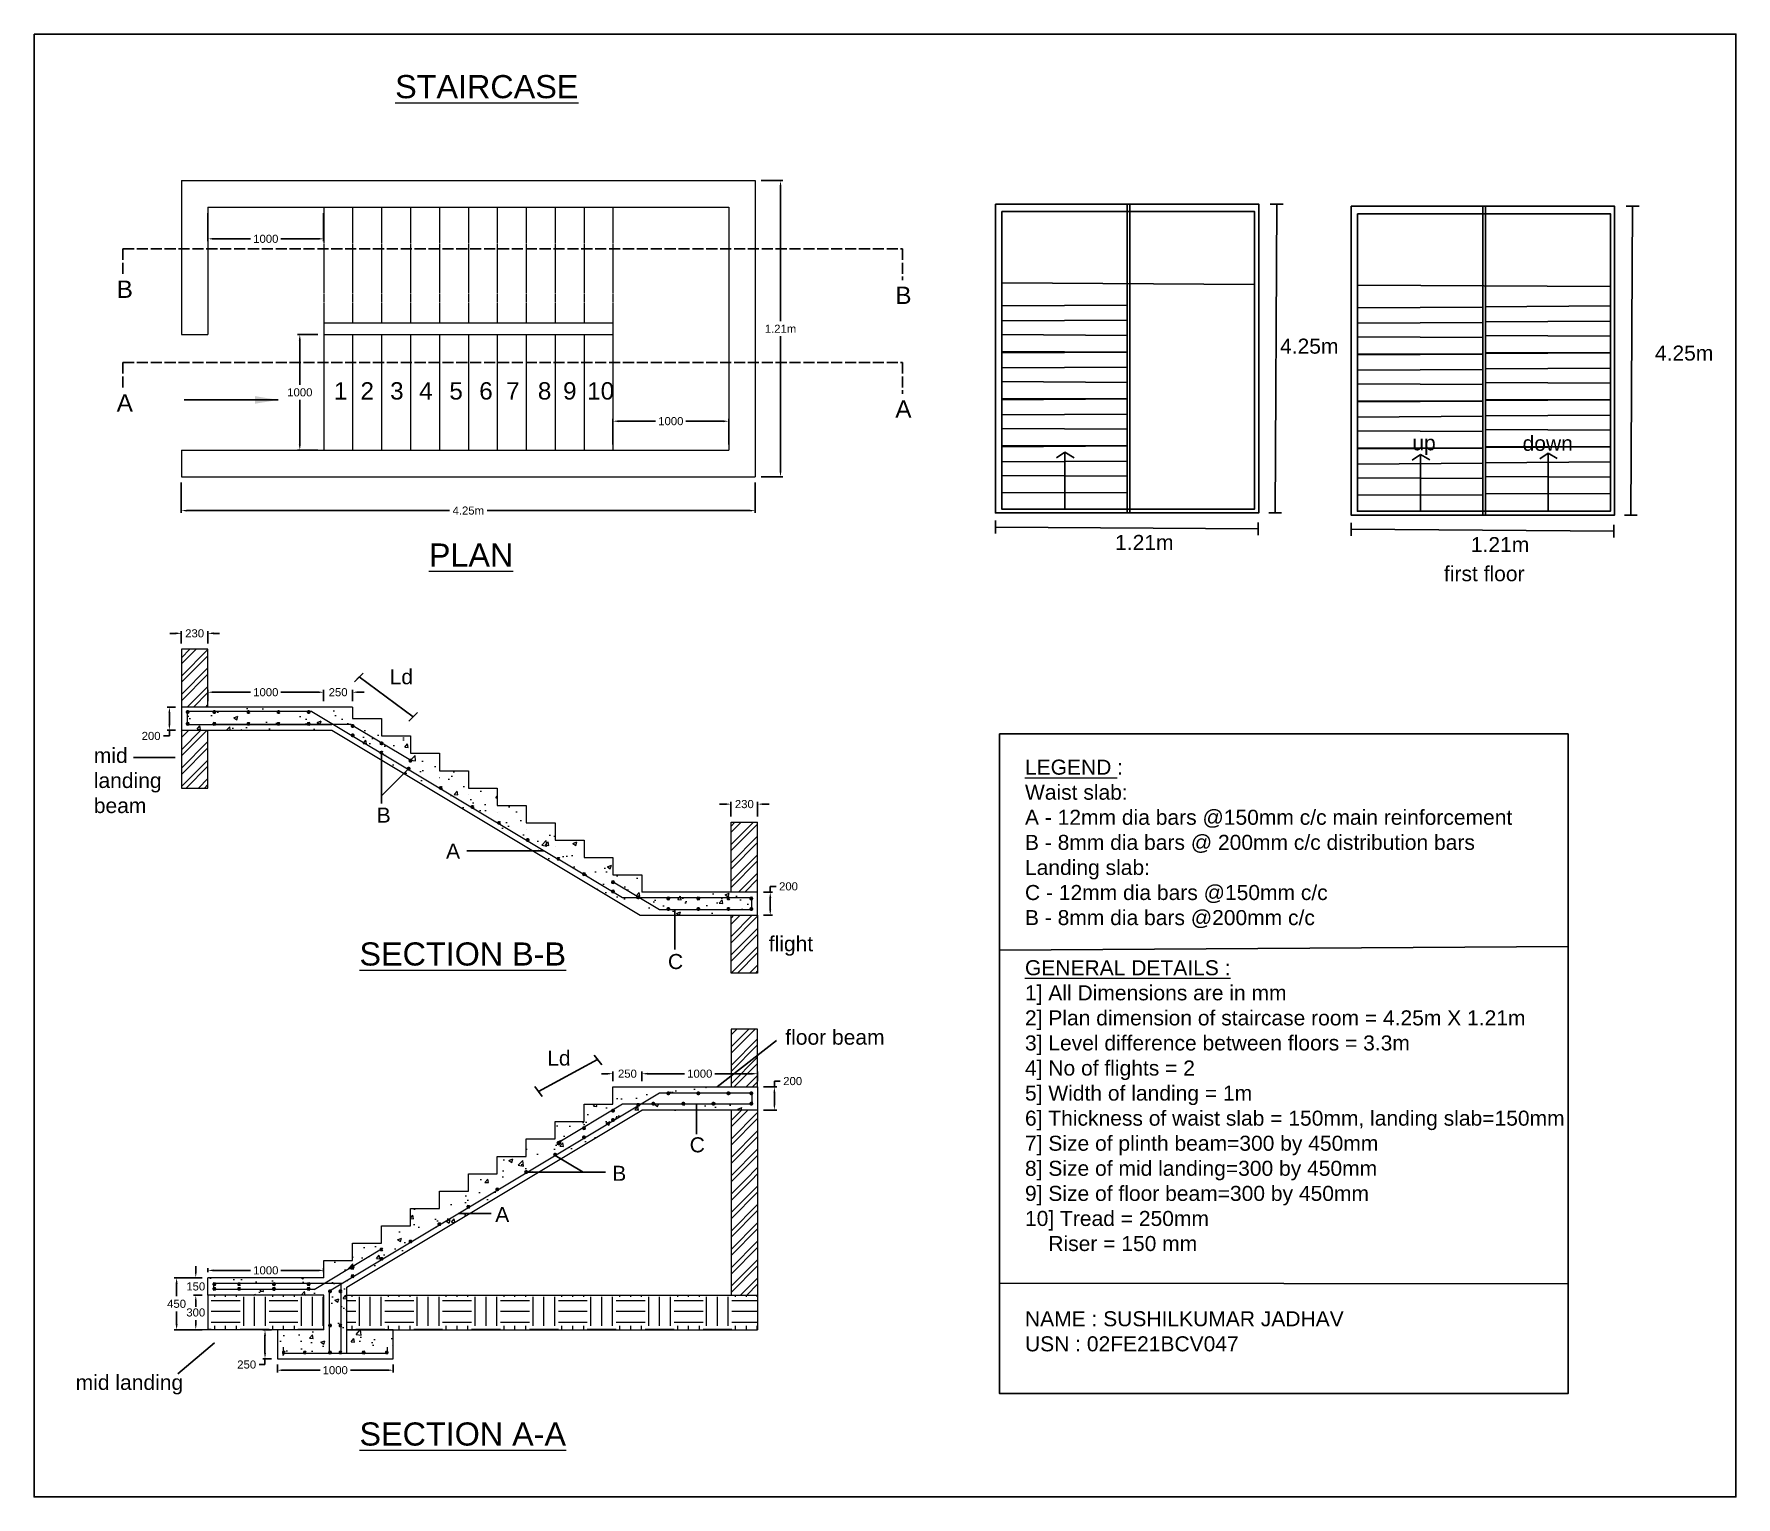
# Model space of a CAD drawing. Header units: millimetres. Extents: x 17969 to 32676, y 4989 to 17633.
import ezdxf

# ---------------------------------------------------------------- set-up
doc = ezdxf.new("R2010")
doc.units = ezdxf.units.MM
doc.header["$MEASUREMENT"] = 0
doc.linetypes.add('ACAD_ISO02W100', pattern=[15, 12, -3])
doc.styles.get("Standard").update_dxf_attribs({"font": 'arial.ttf'})
doc.dimstyles.get("Standard").update_dxf_attribs({"dimtxt": 70, "dimasz": 50, "dimexe": 20, "dimexo": 50, "dimgap": 30, "dimtad": 0, "dimtih": 1, "dimtoh": 1, "dimdec": 0, "dimzin": 0, "dimdsep": 46, "dimtxsty": 'Standard', "dimcen": 20, "dimadec": 0, "dimazin": 0, "dimtfac": 1, "dimtdec": 0, "dimtofl": 0, "dimtmove": 0, "dimatfit": 3, "dimfxl": 1, "dimtolj": 1, "dimtzin": 0, "dimarcsym": 0})
pattern_1 = [(50, (0, 0), (358.63, -31.376), [37.5, -412.5]), (355, (0, 0), (-69.3757, 376.096), [30, -330]), (100.4514, (29.9, -2.6), (289.2544, 344.72), [31.87, -350.571]), (46.1842, (0, 100), (533.621, -82.76), [56.25, -618.75]), (96.6356, (44.47, 93.1), (467.331, 487.059), [47.805, -525.857]), (351.1842, (0, 100), (467.331, 487.059), [45, -495]), (21, (50, 75), (298.4535, -201.3094), [37.5, -412.5]), (326, (50, 75), (121.6577, 362.575), [30, -330]), (71.4514, (74.87, 58.22), (420.111, 161.2656), [31.87, -350.571]), (37.5, (0, 0), (6.0799, 166.4469), [0, -326, 0, -335, 0, -331.25]), (7.5, (0, 0), (131.5348, 197.2059), [0, -191, 0, -318.5, 0, -126.25]), (327.5, (-111.5, 0), (266.9112, -11.27744), [0, -125, 0, -390, 0, -517.5]), (317.5, (-161.5, 0), (291.593, 50.0525), [0, -162.5, 0, -259, 0, -367.5])]

msp = doc.modelspace()

# ---------------------------------------------------------------- texts
at = {"lineweight": 15, "attachment_point": 1}
for s, width, heights, insert, char_height in [('\\pxt7;{\\LSTAIRCASE}', 3305.346, [0], (21089.9, 17278.7), 200), ('B', 183.355, [0], (18683.7, 15502.8), 150), ('B', 183.355, [0], (25412.2, 15450.4), 150), ('4.25m', 502.196, [0], (28736.4, 15000.5), 130), ('4.25m', 502.196, [0], (31976.2, 14940.8), 130), ('1', 183.355, [0], (20560.3, 14624), 150), ('2', 183.355, [0], (20790.5, 14624), 150), ('3', 183.355, [0], (21046.4, 14624), 150), ('4', 183.355, [0], (21297.1, 14624), 150), ('5', 183.355, [0], (21558.1, 14624), 150), ('6', 183.355, [0], (21816.4, 14624), 150), ('7', 183.355, [0], (22049.5, 14624), 150), ('8', 183.355, [0], (22323, 14624), 150), ('9', 183.355, [0], (22540.9, 14624), 150), ('10', 183.355, [0], (22749.4, 14624), 150), ('A', 183.355, [0], (18683.7, 14520.2), 150), ('A', 183.355, [0], (25412.2, 14467.9), 150), ('up', 502.196, [0], (29880, 14164.9), 130), ('down', 502.196, [0], (30832.6, 14160.8), 130), ('1.21m', 502.196, [0], (27311.5, 13304.1), 130), ('1.21m', 502.196, [0], (30385.7, 13285.3), 130), ('{\\LPLAN}', 1137.99, [0], (21381.3, 13229.9), 200), ('first floor', 989.806, [688.2], (30153.1, 13034.2), 130), ('Ld', 709.537, [688.2], (21042.5, 12142.9), 130), ('mid landing beam', 709.537, [688.2], (18485.8, 11463.2), 130), ('{\\LLEGEND} :\\PWaist slab:\\PA - 12mm dia bars @150mm c/c main reinforcement  \\PB - 8mm dia bars @ 200mm c/c distribution bars\\PLanding slab:\\PC - 12mm dia bars @150mm c/c\\PB - 8mm dia bars @200mm c/c\\P\\P{\\LGENERAL DETAILS :\\P}1] All Dimensions are in mm \\P2] Plan dimension of staircase room = 4.25m X 1.21m\\P3] Level difference between floors = 3.3m \\P4] No of flights = 2\\P5] Width of landing = 1m\\P6] Thickness of waist slab = 150mm, landing slab=150mm\\P7] Size of plinth beam=300 by 450mm\\P8] Size of mid landing=300 by 450mm\\P9] Size of floor beam=300 by 450mm\\P10] Tread = 250mm \\P    Riser = 150 mm \\P\\P\\PNAME : SUSHILKUMAR JADHAV\\PUSN : 02FE21BCV047 ', 8114.344, [5997.1], (26532.4, 11361.7), 130), ('B', 502.196, [0], (20930.3, 10947.2), 130), ('A', 502.196, [0], (21529.6, 10636.3), 130), ('\\pxt7;{\\LSECTION B-B}', 3305.346, [0], (20781.4, 9781.9), 200), ('flight', 709.537, [688.2], (24318.5, 9835.6), 130), ('C', 502.196, [0], (23447.2, 9681.7), 130), ('floor beam', 989.806, [688.2], (24461.2, 9027.7), 130), ('Ld', 709.537, [688.2], (22403.8, 8847.2), 130), ('C', 502.196, [0], (23634.9, 8097.4), 130), ('B', 502.196, [0], (22965.8, 7851.1), 130), ('A', 502.196, [0], (21954.8, 7495.2), 130), ('mid landing', 989.806, [688.2], (18329.1, 6044), 130), ('\\pxt7;{\\LSECTION A-A}', 3305.346, [0], (20781.4, 5632.8), 200)]:
    msp.add_mtext_dynamic_manual_height_columns(s, width=width, gutter_width=1, heights=heights, dxfattribs=dict(at, insert=insert, char_height=char_height))

# ---------------------------------------------------------------- blocks, each defined once
blk = doc.blocks.new('*D4')
at = {"color": 0, "lineweight": -2, "transparency": 16777216}
for p, q in [((19472, 16086), (19472, 15843)), ((20472, 16086), (20472, 15843)), ((19522, 15863), (19841, 15863)), ((20422, 15863), (20103, 15863))]:
    blk.add_line(p, q, dxfattribs=at)
at = {"color": 0, "transparency": 16777216}
for points in [[(19522, 15872), (19522, 15855), (19472, 15863)], [(20422, 15872), (20422, 15855), (20472, 15863)]]:
    blk.add_solid(points, dxfattribs=at)
at = {"layer": 'Defpoints', "color": 0, "transparency": 16777216}
for p in [(19472, 16136), (20472, 16136), (20472, 15863)]:
    blk.add_point(p, dxfattribs=at)
at = {"color": 0, "lineweight": 15, "transparency": 16777216, "insert": (19972, 15863), "char_height": 70, "attachment_point": 5}
blk.add_mtext('\\A1;1000', dxfattribs=at)
blk = doc.blocks.new('*D5')
at = {"color": 0, "lineweight": -2, "transparency": 16777216}
for p, q in [((19242, 13756), (19242, 13494)), ((24202, 13756), (24202, 13494)), ((19292, 13514), (21560, 13514)), ((24152, 13514), (21884, 13514))]:
    blk.add_line(p, q, dxfattribs=at)
at = {"color": 0, "transparency": 16777216}
for points in [[(19292, 13522), (19292, 13506), (19242, 13514)], [(24152, 13522), (24152, 13506), (24202, 13514)]]:
    blk.add_solid(points, dxfattribs=at)
at = {"layer": 'Defpoints', "color": 0, "transparency": 16777216}
for p in [(19242, 13806), (24202, 13806), (24202, 13514)]:
    blk.add_point(p, dxfattribs=at)
at = {"color": 0, "lineweight": 15, "transparency": 16777216, "insert": (21722, 13514), "char_height": 70, "attachment_point": 5}
blk.add_mtext('\\A1;4.25m', dxfattribs=at)
blk = doc.blocks.new('*D7')
at = {"color": 0, "lineweight": -2, "transparency": 16777216}
for p, q in [((20422, 15036), (20246, 15036)), ((20266, 14986), (20266, 14602)), ((20266, 14086), (20266, 14471)), ((20422, 14036), (20246, 14036))]:
    blk.add_line(p, q, dxfattribs=at)
at = {"color": 0, "transparency": 16777216}
for points in [[(20257, 14986), (20274, 14986), (20266, 15036)], [(20257, 14086), (20274, 14086), (20266, 14036)]]:
    blk.add_solid(points, dxfattribs=at)
at = {"layer": 'Defpoints', "color": 0, "transparency": 16777216}
for p in [(20266, 15036), (20472, 15036), (20472, 14036)]:
    blk.add_point(p, dxfattribs=at)
at = {"color": 0, "lineweight": 15, "transparency": 16777216, "insert": (20266, 14536), "char_height": 70, "attachment_point": 5}
blk.add_mtext('\\A1;1000', dxfattribs=at)
blk = doc.blocks.new('*D8')
at = {"color": 0, "lineweight": -2, "transparency": 16777216}
for p, q in [((22972, 14086), (22972, 14307)), ((23022, 14287), (23341, 14287)), ((23922, 14287), (23603, 14287)), ((23972, 14086), (23972, 14307))]:
    blk.add_line(p, q, dxfattribs=at)
at = {"color": 0, "transparency": 16777216}
for points in [[(23022, 14295), (23022, 14278), (22972, 14287)], [(23922, 14295), (23922, 14278), (23972, 14287)]]:
    blk.add_solid(points, dxfattribs=at)
at = {"layer": 'Defpoints', "color": 0, "transparency": 16777216}
for p in [(23972, 14287), (22972, 14036), (23972, 14036)]:
    blk.add_point(p, dxfattribs=at)
at = {"color": 0, "lineweight": 15, "transparency": 16777216, "insert": (23472, 14287), "char_height": 70, "attachment_point": 5}
blk.add_mtext('\\A1;1000', dxfattribs=at)
blk = doc.blocks.new('*D9')
at = {"color": 0, "lineweight": -2, "transparency": 16777216}
for p, q in [((19422, 6733), (19347, 6733)), ((19367, 6683), (19367, 6648)), ((19367, 6483), (19367, 6517)), ((19422, 6433), (19347, 6433))]:
    blk.add_line(p, q, dxfattribs=at)
at = {"color": 0, "transparency": 16777216}
for points in [[(19359, 6683), (19375, 6683), (19367, 6733)], [(19359, 6483), (19375, 6483), (19367, 6433)]]:
    blk.add_solid(points, dxfattribs=at)
at = {"layer": 'Defpoints', "color": 0, "transparency": 16777216}
for p in [(19472, 6733), (19367, 6433), (19472, 6433)]:
    blk.add_point(p, dxfattribs=at)
at = {"color": 0, "lineweight": 15, "transparency": 16777216, "insert": (19367, 6583), "char_height": 70, "attachment_point": 5}
blk.add_mtext('\\A1;300', dxfattribs=at)
blk = doc.blocks.new('*D10')
at = {"color": 0, "lineweight": -2, "transparency": 16777216}
for p, q in [((19367, 6933), (19367, 6983)), ((19422, 6883), (19347, 6883)), ((19422, 6733), (19347, 6733)), ((19367, 6683), (19367, 6633))]:
    blk.add_line(p, q, dxfattribs=at)
at = {"color": 0, "transparency": 16777216}
for points in [[(19359, 6933), (19375, 6933), (19367, 6883)], [(19359, 6683), (19375, 6683), (19367, 6733)]]:
    blk.add_solid(points, dxfattribs=at)
at = {"layer": 'Defpoints', "color": 0, "transparency": 16777216}
for p in [(19367, 6883), (19472, 6883), (19472, 6733)]:
    blk.add_point(p, dxfattribs=at)
at = {"color": 0, "lineweight": 15, "transparency": 16777216, "insert": (19367, 6808), "char_height": 70, "attachment_point": 5}
blk.add_mtext('\\A1;150', dxfattribs=at)
blk = doc.blocks.new('*D11')
at = {"color": 0, "lineweight": -2, "transparency": 16777216}
for p, q in [((19422, 6883), (19181, 6883)), ((19201, 6833), (19201, 6723)), ((19201, 6483), (19201, 6592)), ((19422, 6433), (19181, 6433))]:
    blk.add_line(p, q, dxfattribs=at)
at = {"color": 0, "transparency": 16777216}
for points in [[(19193, 6833), (19210, 6833), (19201, 6883)], [(19193, 6483), (19210, 6483), (19201, 6433)]]:
    blk.add_solid(points, dxfattribs=at)
at = {"layer": 'Defpoints', "color": 0, "transparency": 16777216}
for p in [(19472, 6883), (19201, 6433), (19472, 6433)]:
    blk.add_point(p, dxfattribs=at)
at = {"color": 0, "lineweight": 15, "transparency": 16777216, "insert": (19201, 6658), "char_height": 70, "attachment_point": 5}
blk.add_mtext('\\A1;450', dxfattribs=at)
blk = doc.blocks.new('*D12')
at = {"color": 0, "lineweight": -2, "transparency": 16777216}
for p, q in [((19472, 6933), (19472, 6967)), ((19522, 6947), (19841, 6947)), ((20422, 6947), (20103, 6947)), ((20472, 6933), (20472, 6967))]:
    blk.add_line(p, q, dxfattribs=at)
at = {"color": 0, "transparency": 16777216}
for points in [[(19522, 6955), (19522, 6938), (19472, 6947)], [(20422, 6955), (20422, 6938), (20472, 6947)]]:
    blk.add_solid(points, dxfattribs=at)
at = {"layer": 'Defpoints', "color": 0, "transparency": 16777216}
for p in [(19472, 6947), (19472, 6883), (20472, 6883)]:
    blk.add_point(p, dxfattribs=at)
at = {"color": 0, "lineweight": 15, "transparency": 16777216, "insert": (19972, 6947), "char_height": 70, "attachment_point": 5}
blk.add_mtext('\\A1;1000', dxfattribs=at)
blk = doc.blocks.new('*D13')
at = {"color": 0, "lineweight": -2, "transparency": 16777216}
for p, q in [((23942, 10977), (23892, 10977)), ((23992, 10871), (23992, 10997)), ((24222, 10871), (24222, 10997)), ((24272, 10977), (24322, 10977))]:
    blk.add_line(p, q, dxfattribs=at)
at = {"color": 0, "transparency": 16777216}
for points in [[(23942, 10985), (23942, 10969), (23992, 10977)], [(24272, 10985), (24272, 10969), (24222, 10977)]]:
    blk.add_solid(points, dxfattribs=at)
at = {"layer": 'Defpoints', "color": 0, "transparency": 16777216}
for p in [(24222, 10977), (23992, 10821), (24222, 10821)]:
    blk.add_point(p, dxfattribs=at)
at = {"color": 0, "lineweight": 15, "transparency": 16777216, "insert": (24107, 10977), "char_height": 70, "attachment_point": 5}
blk.add_mtext('\\A1;230', dxfattribs=at)
blk = doc.blocks.new('*D14')
at = {"color": 0, "lineweight": -2, "transparency": 16777216}
for p, q in [((20072, 6133), (20072, 6064)), ((20122, 6084), (20441, 6084)), ((21022, 6084), (20703, 6084)), ((21072, 6133), (21072, 6064))]:
    blk.add_line(p, q, dxfattribs=at)
at = {"color": 0, "transparency": 16777216}
for points in [[(20122, 6093), (20122, 6076), (20072, 6084)], [(21022, 6093), (21022, 6076), (21072, 6084)]]:
    blk.add_solid(points, dxfattribs=at)
at = {"layer": 'Defpoints', "color": 0, "transparency": 16777216}
for p in [(20072, 6183), (21072, 6183), (21072, 6084)]:
    blk.add_point(p, dxfattribs=at)
at = {"color": 0, "lineweight": 15, "transparency": 16777216, "insert": (20572, 6084), "char_height": 70, "attachment_point": 5}
blk.add_mtext('\\A1;1000', dxfattribs=at)
blk = doc.blocks.new('*D15')
at = {"color": 0, "lineweight": -2, "transparency": 16777216}
for p, q in [((24272, 8533), (24387, 8533)), ((24367, 8533), (24367, 8583)), ((24367, 8583), (24417, 8583)), ((24367, 8383), (24367, 8483)), ((24272, 8333), (24387, 8333))]:
    blk.add_line(p, q, dxfattribs=at)
at = {"color": 0, "transparency": 16777216}
for points in [[(24359, 8483), (24375, 8483), (24367, 8533)], [(24359, 8383), (24375, 8383), (24367, 8333)]]:
    blk.add_solid(points, dxfattribs=at)
at = {"layer": 'Defpoints', "color": 0, "transparency": 16777216}
for p in [(24222, 8533), (24367, 8533), (24222, 8333)]:
    blk.add_point(p, dxfattribs=at)
at = {"color": 0, "lineweight": 15, "transparency": 16777216, "insert": (24525, 8583), "char_height": 70, "attachment_point": 5}
blk.add_mtext('\\A1;200', dxfattribs=at)
blk = doc.blocks.new('*D16')
at = {"color": 0, "lineweight": -2, "transparency": 16777216}
for p, q in [((23222, 8583), (23222, 8667)), ((23272, 8647), (23591, 8647)), ((24172, 8647), (23853, 8647)), ((24222, 8583), (24222, 8667))]:
    blk.add_line(p, q, dxfattribs=at)
at = {"color": 0, "transparency": 16777216}
for points in [[(23272, 8655), (23272, 8639), (23222, 8647)], [(24172, 8655), (24172, 8639), (24222, 8647)]]:
    blk.add_solid(points, dxfattribs=at)
at = {"layer": 'Defpoints', "color": 0, "transparency": 16777216}
for p in [(23222, 8533), (24222, 8647), (24222, 8533)]:
    blk.add_point(p, dxfattribs=at)
at = {"color": 0, "lineweight": 15, "transparency": 16777216, "insert": (23722, 8647), "char_height": 70, "attachment_point": 5}
blk.add_mtext('\\A1;1000', dxfattribs=at)
blk = doc.blocks.new('*D17')
at = {"color": 0, "lineweight": -2, "transparency": 16777216}
for p, q in [((22922, 8647), (22872, 8647)), ((22972, 8583), (22972, 8667)), ((23222, 8583), (23222, 8667)), ((23272, 8647), (23322, 8647))]:
    blk.add_line(p, q, dxfattribs=at)
at = {"color": 0, "transparency": 16777216}
for points in [[(22922, 8655), (22922, 8639), (22972, 8647)], [(23272, 8655), (23272, 8639), (23222, 8647)]]:
    blk.add_solid(points, dxfattribs=at)
at = {"layer": 'Defpoints', "color": 0, "transparency": 16777216}
for p in [(22972, 8533), (23222, 8647), (23222, 8533)]:
    blk.add_point(p, dxfattribs=at)
at = {"color": 0, "lineweight": 15, "transparency": 16777216, "insert": (23097, 8647), "char_height": 70, "attachment_point": 5}
blk.add_mtext('\\A1;250', dxfattribs=at)
blk = doc.blocks.new('*D18')
at = {"color": 0, "lineweight": -2, "transparency": 16777216}
for p, q in [((19472, 11866), (19472, 11964)), ((19522, 11944), (19841, 11944)), ((20422, 11944), (20103, 11944)), ((20472, 11866), (20472, 11964))]:
    blk.add_line(p, q, dxfattribs=at)
at = {"color": 0, "transparency": 16777216}
for points in [[(19522, 11953), (19522, 11936), (19472, 11944)], [(20422, 11953), (20422, 11936), (20472, 11944)]]:
    blk.add_solid(points, dxfattribs=at)
at = {"layer": 'Defpoints', "color": 0, "transparency": 16777216}
for p in [(20472, 11944), (19472, 11816), (20472, 11816)]:
    blk.add_point(p, dxfattribs=at)
at = {"color": 0, "lineweight": 15, "transparency": 16777216, "insert": (19972, 11944), "char_height": 70, "attachment_point": 5}
blk.add_mtext('\\A1;1000', dxfattribs=at)
blk = doc.blocks.new('*D19')
at = {"color": 0, "lineweight": -2, "transparency": 16777216}
for p, q in [((20422, 11944), (20372, 11944)), ((20472, 11866), (20472, 11964)), ((20722, 11866), (20722, 11964)), ((20772, 11944), (20822, 11944))]:
    blk.add_line(p, q, dxfattribs=at)
at = {"color": 0, "transparency": 16777216}
for points in [[(20422, 11953), (20422, 11936), (20472, 11944)], [(20772, 11953), (20772, 11936), (20722, 11944)]]:
    blk.add_solid(points, dxfattribs=at)
at = {"layer": 'Defpoints', "color": 0, "transparency": 16777216}
for p in [(20472, 11944), (20472, 11816), (20722, 11816)]:
    blk.add_point(p, dxfattribs=at)
at = {"color": 0, "lineweight": 15, "transparency": 16777216, "insert": (20597, 11944), "char_height": 70, "attachment_point": 5}
blk.add_mtext('\\A1;250', dxfattribs=at)
blk = doc.blocks.new('*D20')
at = {"color": 0, "lineweight": -2, "transparency": 16777216}
for p, q in [((19192, 12453), (19142, 12453)), ((19242, 12366), (19242, 12473)), ((19472, 12366), (19472, 12473)), ((19522, 12453), (19572, 12453))]:
    blk.add_line(p, q, dxfattribs=at)
at = {"color": 0, "transparency": 16777216}
for points in [[(19192, 12462), (19192, 12445), (19242, 12453)], [(19522, 12462), (19522, 12445), (19472, 12453)]]:
    blk.add_solid(points, dxfattribs=at)
at = {"layer": 'Defpoints', "color": 0, "transparency": 16777216}
for p in [(19472, 12453), (19242, 12316), (19472, 12316)]:
    blk.add_point(p, dxfattribs=at)
at = {"color": 0, "lineweight": 15, "transparency": 16777216, "insert": (19357, 12453), "char_height": 70, "attachment_point": 5}
blk.add_mtext('\\A1;230', dxfattribs=at)
blk = doc.blocks.new('*D21')
at = {"color": 0, "lineweight": -2, "transparency": 16777216}
for p, q in [((20022, 6433), (19945, 6433)), ((19965, 6383), (19965, 6233)), ((20022, 6183), (19945, 6183)), ((19965, 6183), (19965, 6133)), ((19965, 6133), (19915, 6133))]:
    blk.add_line(p, q, dxfattribs=at)
at = {"color": 0, "transparency": 16777216}
for points in [[(19957, 6383), (19974, 6383), (19965, 6433)], [(19957, 6233), (19974, 6233), (19965, 6183)]]:
    blk.add_solid(points, dxfattribs=at)
at = {"layer": 'Defpoints', "color": 0, "transparency": 16777216}
for p in [(20072, 6433), (19965, 6183), (20072, 6183)]:
    blk.add_point(p, dxfattribs=at)
at = {"color": 0, "lineweight": 15, "transparency": 16777216, "insert": (19807, 6133), "char_height": 70, "attachment_point": 5}
blk.add_mtext('\\A1;250', dxfattribs=at)
blk = doc.blocks.new('*D22')
at = {"color": 0, "lineweight": -2, "transparency": 16777216}
for p, q in [((24272, 10216), (24351, 10216)), ((24331, 10216), (24331, 10266)), ((24331, 10266), (24381, 10266)), ((24331, 10066), (24331, 10166)), ((24272, 10016), (24351, 10016))]:
    blk.add_line(p, q, dxfattribs=at)
at = {"color": 0, "transparency": 16777216}
for points in [[(24323, 10166), (24340, 10166), (24331, 10216)], [(24323, 10066), (24340, 10066), (24331, 10016)]]:
    blk.add_solid(points, dxfattribs=at)
at = {"layer": 'Defpoints', "color": 0, "transparency": 16777216}
for p in [(24222, 10216), (24331, 10216), (24222, 10016)]:
    blk.add_point(p, dxfattribs=at)
at = {"color": 0, "lineweight": 15, "transparency": 16777216, "insert": (24489, 10266), "char_height": 70, "attachment_point": 5}
blk.add_mtext('\\A1;200', dxfattribs=at)
blk = doc.blocks.new('*D23')
at = {"color": 0, "lineweight": -2, "transparency": 16777216}
for p, q in [((19192, 11816), (19119, 11816)), ((19139, 11766), (19139, 11666)), ((19139, 11566), (19089, 11566)), ((19192, 11616), (19119, 11616)), ((19139, 11616), (19139, 11566))]:
    blk.add_line(p, q, dxfattribs=at)
at = {"color": 0, "transparency": 16777216}
for points in [[(19131, 11766), (19147, 11766), (19139, 11816)], [(19131, 11666), (19147, 11666), (19139, 11616)]]:
    blk.add_solid(points, dxfattribs=at)
at = {"layer": 'Defpoints', "color": 0, "transparency": 16777216}
for p in [(19242, 11816), (19139, 11616), (19242, 11616)]:
    blk.add_point(p, dxfattribs=at)
at = {"color": 0, "lineweight": 15, "transparency": 16777216, "insert": (18981, 11566), "char_height": 70, "attachment_point": 5}
blk.add_mtext('\\A1;200', dxfattribs=at)
blk = doc.blocks.new('*D25')
at = {"color": 0, "lineweight": -2, "transparency": 16777216}
for p, q in [((24252, 16366), (24440, 16366)), ((24420, 16316), (24420, 15151)), ((24420, 13856), (24420, 15021)), ((24252, 13806), (24440, 13806))]:
    blk.add_line(p, q, dxfattribs=at)
at = {"color": 0, "transparency": 16777216}
for points in [[(24412, 16316), (24428, 16316), (24420, 16366)], [(24412, 13856), (24428, 13856), (24420, 13806)]]:
    blk.add_solid(points, dxfattribs=at)
at = {"layer": 'Defpoints', "color": 0, "transparency": 16777216}
for p in [(24202, 16366), (24202, 13806), (24420, 13806)]:
    blk.add_point(p, dxfattribs=at)
at = {"color": 0, "transparency": 16777216, "insert": (24420, 15086), "char_height": 70, "attachment_point": 5}
blk.add_mtext('\\A1;1.21m', dxfattribs=at)

# ---------------------------------------------------------------- dimensions: what is measured, and where the dimension line sits
dim = msp.add_linear_dim(base=(24420, 13806.3), p1=(24202.3, 16366.3), p2=(24202.3, 13806.3), angle=90, text='1.21m', dimstyle='Standard')
dim.commit()
dim.dimension.update_dxf_attribs({"geometry": '*D25', "text_midpoint": (24420, 15086.3), "dimtype": 160})
at = {"lineweight": 15}
for base, p1, p2, picture, middle in [((20472.3, 15863.5), (19472.3, 16136.3), (20472.3, 16136.3), '*D4', (19972.3, 15863.5)), ((23972.3, 14286.7), (22972.3, 14036.3), (23972.3, 14036.3), '*D8', (23472.3, 14286.7)), ((19472.3, 12453.4), (19242.3, 12316.2), (19472.3, 12316.2), '*D20', (19357.3, 12453.4)), ((20472.3, 11944.4), (19472.3, 11816.2), (20472.3, 11816.2), '*D18', (19972.3, 11944.4)), ((20472.3, 11944.4), (20722.3, 11816.2), (20472.3, 11816.2), '*D19', (20597.3, 11944.4)), ((24222.3, 10977), (23992.3, 10821.1), (24222.3, 10821.1), '*D13', (24107.3, 10977)), ((23222.3, 8647), (22972.3, 8532.7), (23222.3, 8532.7), '*D17', (23097.3, 8647)), ((24222.3, 8647), (23222.3, 8532.7), (24222.3, 8532.7), '*D16', (23722.3, 8647)), ((19472.3, 6946.6), (20472.3, 6882.7), (19472.3, 6882.7), '*D12', (19972.3, 6946.6)), ((21072.3, 6084.2), (20072.3, 6182.7), (21072.3, 6182.7), '*D14', (20572.3, 6084.2))]:
    dim = msp.add_linear_dim(base=base, p1=p1, p2=p2, dimstyle='Standard', dxfattribs=at)
    dim.commit()
    dim.dimension.update_dxf_attribs({"geometry": picture, "text_midpoint": middle})
for base, p1, p2, picture, middle in [((20265.8, 15036.3), (20472.3, 14036.3), (20472.3, 15036.3), '*D7', (20265.8, 14536.3)), ((19139.1, 11616.2), (19242.3, 11816.2), (19242.3, 11616.2), '*D23', (18981.3, 11566.2)), ((24331.4, 10216.2), (24222.3, 10016.2), (24222.3, 10216.2), '*D22', (24489.2, 10266.2)), ((24366.9, 8532.7), (24222.3, 8332.7), (24222.3, 8532.7), '*D15', (24524.7, 8582.7)), ((19367.1, 6882.7), (19472.3, 6732.7), (19472.3, 6882.7), '*D10', (19367.1, 6807.7)), ((19201.3, 6432.7), (19472.3, 6882.7), (19472.3, 6432.7), '*D11', (19201.3, 6657.7)), ((19367.1, 6432.7), (19472.3, 6732.7), (19472.3, 6432.7), '*D9', (19367.1, 6582.7)), ((19965.3, 6182.7), (20072.3, 6432.7), (20072.3, 6182.7), '*D21', (19807.5, 6132.7))]:
    dim = msp.add_linear_dim(base=base, p1=p1, p2=p2, angle=90, dimstyle='Standard', dxfattribs=at)
    dim.commit()
    dim.dimension.update_dxf_attribs({"geometry": picture, "text_midpoint": middle})
dim = msp.add_linear_dim(base=(24202.3, 13514.1), p1=(19242.3, 13806.3), p2=(24202.3, 13806.3), text='4.25m', dimstyle='Standard', dxfattribs=at)
dim.commit()
dim.dimension.update_dxf_attribs({"geometry": '*D5', "text_midpoint": (21722.3, 13514.1)})

# ---------------------------------------------------------------- hatches: boundary and pattern name
at = {"lineweight": 15}
h = msp.add_hatch(dxfattribs=at)
h.set_pattern_fill('ANSI32', color=256, scale=300)
h.paths.add_polyline_path([(24222.3, 10016.2), (23992.3, 10016.2), (23992.3, 9516.2), (24222.3, 9516.2)])
h.paths.add_polyline_path([(24222.3, 10821.1), (23992.3, 10821.1), (23992.3, 10216.2), (24222.3, 10216.2)])
h.paths.add_polyline_path([(24222.3, 9032.7), (23992.3, 9032.7), (23992.3, 8532.7), (24222.3, 8532.7)])
h.paths.add_polyline_path([(24222.3, 8332.7), (23992.3, 8332.7), (23992.3, 7727.8), (24222.3, 7727.8)])
h.paths.add_polyline_path([(19472.3, 11616.2), (19242.3, 11616.2), (19242.3, 11116.2), (19472.3, 11116.2)])
h.paths.add_polyline_path([(19472.3, 12316.2), (19242.3, 12316.2), (19242.3, 11816.2), (19472.3, 11816.2)])
h = msp.add_hatch(dxfattribs=at)
h.set_pattern_fill('AR-CONC', color=256, scale=50)
h.set_pattern_definition(pattern_1)
h.paths.add_polyline_path([(19242.3, 11816.2), (19242.3, 11616.2), (20541.8, 11616.2), (23208.5, 10016.2), (23222.3, 10016.2), (24222.3, 10016.2), (24222.3, 10216.2), (24199, 10216.2), (23222.3, 10216.2), (23222.3, 10366.2), (22972.3, 10366.2), (22972.3, 10516.2), (22722.3, 10516.2), (22722.3, 10666.2), (22472.3, 10666.2), (22472.3, 10816.2), (22222.3, 10816.2), (22222.3, 10966.2), (21972.3, 10966.2), (21972.3, 11116.2), (21722.3, 11116.2), (21722.3, 11266.2), (21472.3, 11266.2), (21472.3, 11416.2), (21222.3, 11416.2), (21222.3, 11566.2), (20972.3, 11566.2), (20972.3, 11716.2), (20722.3, 11716.2), (20722.3, 11816.2), (20722, 11816.2)])
h.paths.add_polyline_path([(20708.5, 11666.2), (21224.9, 11356.4, -0.2634471), (21227.3, 11352.1, -1), (21217.3, 11352.1, -0.4142136), (21222.3, 11357.1), (21222.3, 11357.9), (20974.9, 11506.4, -0.2634471), (20977.3, 11502.1, -1), (20967.3, 11502.1, -0.5829709), (20974.9, 11506.4), (20724.9, 11656.4, -0.2634471), (20727.3, 11652.1, -1), (20717.3, 11652.1, -0.5829709), (20724.9, 11656.4), (20708.5, 11666.2), (20555.7, 11666.2), (20719.7, 11567.8, -0.2634471), (20717.3, 11572, -1), (20727.3, 11572, -0.5829709), (20719.7, 11567.8), (20969.7, 11417.8, -0.2634471), (20967.3, 11422, -1), (20977.3, 11422, -0.5829709), (20969.7, 11417.8), (20555.7, 11666.2), (19522.3, 11666.2), (19292.3, 11666.2), (19292.3, 11777.9), (20369.5, 11777.9), (20555.7, 11666.2)], flags=16)
h.paths.add_polyline_path([(20337.3, 11772.9, -1), (20347.3, 11772.9, -1)], flags=16)
h.paths.add_polyline_path([(20347.3, 11671.2, -1), (20337.3, 11671.2, -1)], flags=0)
h.paths.add_polyline_path([(20077.3, 11772.9, -1), (20087.3, 11772.9, -1)], flags=16)
h.paths.add_polyline_path([(20077.3, 11671.2, -1), (20087.3, 11671.2, -1)], flags=0)
h.paths.add_polyline_path([(19817.3, 11772.9, -1), (19827.3, 11772.9, -1)], flags=16)
h.paths.add_polyline_path([(19817.3, 11671.2, -1), (19827.3, 11671.2, -1)], flags=0)
h.paths.add_polyline_path([(19522.8, 11772.9, -1), (19532.8, 11772.9, -1)], flags=16)
h.paths.add_polyline_path([(19522.8, 11671.2, -1), (19532.8, 11671.2, -1)], flags=0)
h.paths.add_polyline_path([(19292.3, 11772.9, -1), (19302.3, 11772.9, -1)], flags=16)
h.paths.add_polyline_path([(19292.3, 11671.2, -1), (19302.3, 11671.2, -1)], flags=16)
h.paths.add_polyline_path([(23455.2, 10161.2, -1), (23445.2, 10161.2, -1)], flags=16)
h.paths.add_polyline_path([(23455.2, 10071.2, -1), (23445.2, 10071.2, -1)], flags=16)
h.paths.add_polyline_path([(23715.2, 10161.2, -1), (23705.2, 10161.2, -1)], flags=16)
h.paths.add_polyline_path([(23715.2, 10071.2, -1), (23705.2, 10071.2, -1)], flags=16)
h.paths.add_polyline_path([(23975.2, 10161.2, -1), (23965.2, 10161.2, -1)], flags=16)
h.paths.add_polyline_path([(23975.2, 10071.2, -1), (23965.2, 10071.2, -1)], flags=16)
h.paths.add_polyline_path([(24172.3, 10161.2, -1), (24162.3, 10161.2, -1)], flags=16)
h.paths.add_polyline_path([(24172.3, 10071.2, -1), (24162.3, 10071.2, -1)], flags=16)
h = msp.add_hatch(dxfattribs=at)
h.set_pattern_fill('AR-CONC', color=256, scale=50)
h.set_pattern_definition(pattern_1)
h.paths.add_polyline_path([(24172.3, 10161.2, -1), (24162.3, 10161.2, -0.4142136), (24167.3, 10166.2), (23970.2, 10166.2, -0.4142136), (23975.2, 10161.2, -1), (23965.2, 10161.2, -0.4142136), (23970.2, 10166.2), (23710.2, 10166.2, -0.4142136), (23715.2, 10161.2, -1), (23705.2, 10161.2, -0.4142136), (23710.2, 10166.2), (23450.2, 10166.2, -0.4142136), (23455.2, 10161.2, -1), (23445.2, 10161.2, -0.4142136), (23450.2, 10166.2), (23208.5, 10166.2), (23375.1, 10066.2), (23450.2, 10066.2, -0.4142136), (23445.2, 10071.2, -1), (23455.2, 10071.2, -0.4142136), (23450.2, 10066.2), (23710.2, 10066.2, -0.4142136), (23705.2, 10071.2, -1), (23715.2, 10071.2, -0.4142136), (23710.2, 10066.2), (23970.2, 10066.2, -0.4142136), (23965.2, 10071.2, -1), (23975.2, 10071.2, -0.4142136), (23970.2, 10066.2), (24167.3, 10066.2, -0.4142136), (24162.3, 10071.2, -1), (24172.3, 10071.2)])
h.paths.add_polyline_path([(20369.5, 11777.9), (20342.3, 11777.9, -0.4171541), (20347.3, 11772.9, -1), (20337.3, 11772.9, -0.4112791), (20342.3, 11777.9), (20082.3, 11777.9, -0.4171541), (20087.3, 11772.9, -1), (20077.3, 11772.9, -0.4112791), (20082.3, 11777.9), (19822.3, 11777.9, -0.4171541), (19827.3, 11772.9, -1), (19817.3, 11772.9, -0.4112791), (19822.3, 11777.9), (19527.8, 11777.9, -0.4142136), (19532.8, 11772.9, -1), (19522.8, 11772.9, -0.4142136), (19527.8, 11777.9), (19297.3, 11777.9, -0.4142136), (19302.3, 11772.9, -1), (19292.3, 11772.9), (19292.3, 11670.8, -1.0384159), (19302.3, 11671.2, -0.4142136), (19297.3, 11666.2), (19527.8, 11666.2, -0.4142136), (19522.8, 11671.2, -1), (19532.8, 11671.2, -0.4142136), (19527.8, 11666.2), (19822.3, 11666.2, -0.4142136), (19817.3, 11671.2, -1), (19827.3, 11671.2, -0.4142136), (19822.3, 11666.2), (20082.3, 11666.2, -0.4142136), (20077.3, 11671.2, -1), (20087.3, 11671.2, -0.4142136), (20082.3, 11666.2), (20342.3, 11666.2, -0.4142136), (20337.3, 11671.2, -1), (20347.3, 11671.2, -0.4142136), (20342.3, 11666.2), (20541.8, 11666.2), (20555.7, 11666.2)])
h = msp.add_hatch(dxfattribs=at)
h.set_pattern_fill('AR-CONC', color=256, scale=50)
h.set_pattern_definition(pattern_1)
h.paths.add_polyline_path([(23222.3, 8332.7), (24222.3, 8332.7), (24222.3, 8532.7), (23222.3, 8532.7), (22972.3, 8532.7), (22972.3, 8382.7), (22722.3, 8382.7), (22722.3, 8232.7), (22472.3, 8232.7), (22472.3, 8082.7), (22222.3, 8082.7), (22222.3, 7932.7), (21972.3, 7932.7), (21972.3, 7782.7), (21722.3, 7782.7), (21722.3, 7632.7), (21472.3, 7632.7), (21472.3, 7482.7), (21222.3, 7482.7), (21222.3, 7332.7), (20972.3, 7332.7), (20972.3, 7182.7), (20722.3, 7182.7), (20722.3, 7032.7), (20472.3, 7032.7), (20472.3, 6882.7), (19472.3, 6882.7), (19472.3, 6732.7), (20472.3, 6732.7), (20472.3, 6432.7), (20522.3, 6432.7), (20522.3, 6766, -1), (20532.3, 6766, -1), (20522.3, 6766), (20522.3, 6471, -1), (20532.3, 6471, -1), (20522.3, 6471), (20522.3, 6432.7), (20672.3, 6432.7), (20672.3, 6802.7)])
h.paths.add_polyline_path([(22472.3, 7941), (22472.3, 7941.9, -0.4142136), (22467.3, 7946.9, -1), (22477.3, 7946.9, -0.2634471), (22474.9, 7942.6), (22724.9, 8092.6, -0.5829709), (22717.3, 8096.9, -1), (22727.3, 8096.9, -0.2634471), (22724.9, 8092.6), (22974.9, 8242.6, -0.5829709), (22967.3, 8246.9, -1), (22977.3, 8246.9, -0.2634471), (22974.9, 8242.6), (23192.7, 8373.4, -0.5829709), (23185.2, 8377.6, -0.4142136), (23190.2, 8382.6), (23055.7, 8382.7), (22969.7, 8331.2, -0.5829709), (22977.3, 8326.9, -1), (22967.3, 8326.9, -0.2634471), (22969.7, 8331.2), (22719.7, 8181.2, -0.5829709), (22727.3, 8176.9, -1), (22717.3, 8176.9, -0.2634471), (22719.7, 8181.2), (22499.3, 8048.9, -0.5829709), (22506.9, 8044.6, -1), (22496.9, 8044.6, -0.2634471), (22499.3, 8048.9), (23055.7, 8382.7), (23208.5, 8382.7), (23375.1, 8482.7), (24172.3, 8482.7), (24172.3, 8382.7), (23208.5, 8382.7), (20625.1, 6832.7), (20472.3, 6832.7), (20389, 6782.7), (19522.3, 6782.7), (19522.3, 6832.7), (20472.3, 6832.7), (20969.7, 7131.2, -0.5829709), (20977.3, 7126.9, -1), (20967.3, 7126.9, -0.2634471), (20969.7, 7131.2), (20719.7, 6981.2, -0.5829709), (20727.3, 6976.9, -1), (20717.3, 6976.9, -0.2634471), (20719.7, 6981.2), (20472.3, 6832.7), (20625.1, 6832.7), (20724.9, 6892.6, -0.5829709), (20717.3, 6896.9, -1), (20727.3, 6896.9, -0.2634471), (20724.9, 6892.6), (20974.9, 7042.6, -0.5829709), (20967.3, 7046.9, -1), (20977.3, 7046.9, -0.2634471), (20974.9, 7042.6), (21222.3, 7191), (21222.3, 7191.9, -0.4142136), (21217.3, 7196.9, -1), (21227.3, 7196.9, -0.2634471), (21224.9, 7192.6), (21472.3, 7341), (21472.3, 7341.9, -0.4142136), (21467.3, 7346.9, -1), (21477.3, 7346.9, -0.2634471), (21474.9, 7342.6), (21722.3, 7491), (21722.3, 7491.9, -0.4142136), (21717.3, 7496.9, -1), (21727.3, 7496.9, -0.2634471), (21724.9, 7492.6), (21972.3, 7641), (21972.3, 7641.9, -0.4142136), (21967.3, 7646.9, -1), (21977.3, 7646.9, -0.2634471), (21974.9, 7642.6), (22222.3, 7791), (22222.3, 7791.9, -0.4142136), (22217.3, 7796.9, -1), (22227.3, 7796.9, -0.2634471), (22224.9, 7792.6)], flags=16)
h.paths.add_polyline_path([(23325.2, 8387.7, -1), (23315.2, 8387.7, -1)], flags=0)
h.paths.add_polyline_path([(23455.2, 8477.7, -1), (23445.2, 8477.7, -1)], flags=16)
h.paths.add_polyline_path([(23585.2, 8387.7, -1), (23575.2, 8387.7, -1)], flags=0)
h.paths.add_polyline_path([(23715.2, 8477.7, -1), (23705.2, 8477.7, -1)], flags=16)
h.paths.add_polyline_path([(23845.2, 8387.7, -1), (23835.2, 8387.7, -1)], flags=0)
h.paths.add_polyline_path([(23975.2, 8477.7, -1), (23965.2, 8477.7, -1)], flags=16)
h.paths.add_polyline_path([(24172.3, 8387.7, -1), (24162.3, 8387.7, -1)], flags=16)
h.paths.add_polyline_path([(24172.3, 8477.7, -1), (24162.3, 8477.7, -1)], flags=16)
h.paths.add_polyline_path([(20622.3, 6766, -1), (20612.3, 6766, -1)], flags=16)
h.paths.add_polyline_path([(20622.3, 6471, -1), (20612.3, 6471, -1)], flags=16)
h.paths.add_polyline_path([(20337.3, 6827.7, -1), (20347.3, 6827.7, -1)], flags=0)
h.paths.add_polyline_path([(20337.3, 6787.7, -1), (20347.3, 6787.7, -1)], flags=16)
h.paths.add_polyline_path([(20037.3, 6827.7, -1), (20047.3, 6827.7, -1)], flags=0)
h.paths.add_polyline_path([(20037.3, 6787.7, -1), (20047.3, 6787.7, -1)], flags=16)
h.paths.add_polyline_path([(19737.3, 6827.7, -1), (19747.3, 6827.7, -1)], flags=0)
h.paths.add_polyline_path([(19737.3, 6787.7, -1), (19747.3, 6787.7, -1)], flags=16)
h.paths.add_polyline_path([(19522.3, 6827.7, -1), (19532.3, 6827.7, -1)], flags=16)
h.paths.add_polyline_path([(19522.3, 6787.7, -1), (19532.3, 6787.7, -1)], flags=16)
h = msp.add_hatch(dxfattribs=at)
h.set_pattern_fill('ANSI32', color=256, scale=300)
h.paths.add_polyline_path([(24222.3, 7727.8), (23992.3, 7727.8), (23992.3, 6732.7), (24222.3, 6732.7)])
h = msp.add_hatch(dxfattribs=at)
h.set_pattern_fill('EARTH', color=256, scale=1000)
h.paths.add_polyline_path([(20472.3, 6732.7), (19472.3, 6732.7), (19472.3, 6432.7), (20472.3, 6432.7)])
h.paths.add_polyline_path([(24222.3, 6732.7), (20672.3, 6732.7), (20672.3, 6432.7), (21529.4, 6432.7), (24222.3, 6432.7)])
h = msp.add_hatch(dxfattribs=at)
h.set_pattern_fill('AR-CONC', color=256, scale=50)
h.paths.add_polyline_path([(20522.3, 6432.7), (20472.3, 6432.7), (20072.3, 6432.7), (20072.3, 6182.7), (21072.3, 6182.7), (21072.3, 6432.7), (20672.3, 6432.7), (20672.3, 6232.7), (20817.3, 6232.7, -0.4142136), (20812.3, 6237.7, -1), (20822.3, 6237.7, -0.4142136), (20817.3, 6232.7), (21017.2, 6232.7, -0.4142136), (21012.2, 6237.7, -1), (21022.2, 6237.7), (21022.3, 6282.7), (21022.3, 6232.7), (20122.3, 6232.7), (20122.3, 6237.7, -1), (20132.3, 6237.7, -0.4142136), (20127.3, 6232.7), (20310.1, 6232.7, -0.4142136), (20305.1, 6237.7, -1), (20315.1, 6237.7, -0.4142136), (20310.1, 6232.7), (20522.3, 6232.7)])

# ---------------------------------------------------------------- linework, layer by layer
for p, q in [((19242.3, 16366.3), (24202.3, 16366.3)), ((19242.3, 16366.3), (19242.3, 15036.3)), ((24202.3, 16366.3), (24202.3, 13806.3)), ((19472.3, 16136.3), (23972.3, 16136.3)), ((19472.3, 16136.3), (19472.3, 15036.3)), ((23972.3, 16136.3), (23972.3, 14036.3)), ((19242.3, 15036.3), (19472.3, 15036.3)), ((20472.3, 15136.3), (22972.3, 15136.3)), ((20472.3, 15136.3), (20472.3, 14036.3)), ((20472.3, 15036.3), (22972.3, 15036.3)), ((20722.3, 15036.3), (20722.3, 14036.3)), ((20972.3, 15036.3), (20972.3, 14036.3)), ((20972.3, 15036.3), (20972.3, 14036.3)), ((21222.3, 15036.3), (21222.3, 14036.3)), ((21472.3, 15036.3), (21472.3, 14036.3)), ((21722.3, 15036.3), (21722.3, 14036.3)), ((21972.3, 15036.3), (21972.3, 14036.3)), ((22222.3, 15036.3), (22222.3, 14036.3)), ((22472.3, 15036.3), (22472.3, 14036.3)), ((22722.3, 15036.3), (22722.3, 14036.3)), ((22972.3, 15136.3), (22972.3, 14036.3)), ((19242.3, 14036.3), (23972.3, 14036.3)), ((19242.3, 14036.3), (19242.3, 13806.3)), ((19242.3, 13806.3), (24202.3, 13806.3)), ((19472.3, 12316.2), (19242.3, 12316.2)), ((19242.3, 12316.2), (19242.3, 11816.2)), ((19472.3, 11816.2), (19472.3, 12316.2)), ((20722.3, 11816.2), (19242.3, 11816.2)), ((19242.3, 11816.2), (19242.3, 11616.2)), ((20369.5, 11777.9), (19292.3, 11777.9)), ((19292.3, 11777.9), (19292.3, 11666.2)), ((20369.5, 11777.9), (22499.3, 10500)), ((20722.3, 11816.2), (20722, 11816.2)), ((20722.3, 11816.2), (20722.3, 11716.2)), ((20722.3, 11816.2), (20722.3, 11815.7)), ((19292.3, 11666.2), (20541.8, 11666.2)), ((20708.5, 11666.2), (19522.3, 11666.2)), ((20708.5, 11666.2), (21224.9, 11356.4)), ((20722.3, 11716.2), (20972.3, 11716.2)), ((20972.3, 11716.2), (20972.3, 11566.2)), ((19242.3, 11616.2), (20541.8, 11616.2)), ((19242.3, 11616.2), (19242.3, 11116.2)), ((19472.3, 11116.2), (19472.3, 11616.2)), ((20541.8, 11616.2), (23208.5, 10016.2)), ((20972.3, 11566.2), (21222.3, 11566.2)), ((21222.3, 11566.2), (21222.3, 11416.2)), ((21222.3, 11416.2), (21472.3, 11416.2)), ((21222.3, 11357.9), (21222.3, 11357.1)), ((21472.3, 11416.2), (21472.3, 11266.2)), ((21472.3, 11266.2), (21722.3, 11266.2)), ((21472.3, 11207.9), (21472.3, 11207.1)), ((21472.3, 11207.9), (21474.9, 11206.4)), ((21722.3, 11266.2), (21722.3, 11116.2)), ((19242.3, 11116.2), (19472.3, 11116.2)), ((21722.3, 11116.2), (21972.3, 11116.2)), ((21722.3, 11057.9), (21722.3, 11057.1)), ((21972.3, 11116.2), (21972.3, 10966.2)), ((21972.3, 10966.2), (22222.3, 10966.2)), ((21972.3, 10907.9), (21972.3, 10907.1)), ((22222.3, 10966.2), (22222.3, 10816.2)), ((22222.3, 10816.2), (22472.3, 10816.2)), ((22222.3, 10757.9), (22222.3, 10757.1)), ((22472.3, 10816.2), (22472.3, 10666.2)), ((23992.3, 10216.2), (23992.3, 10821.1)), ((23992.3, 10821.1), (24222.3, 10821.1)), ((24222.3, 10216.2), (24222.3, 10821.1)), ((22472.3, 10666.2), (22722.3, 10666.2)), ((22472.3, 10607.9), (22472.3, 10607.1)), ((22722.3, 10666.2), (22722.3, 10516.2)), ((23055.7, 10166.2), (22499.3, 10500)), ((22722.3, 10516.2), (22972.3, 10516.2)), ((22972.3, 10516.2), (22972.3, 10366.2)), ((22972.3, 10366.2), (23222.3, 10366.2)), ((22974.9, 10306.4), (23375.1, 10066.2)), ((23222.3, 10366.2), (23222.3, 10216.2)), ((24172.3, 10166.2), (23055.7, 10166.2)), ((24222.3, 10216.2), (23222.3, 10216.2)), ((24172.3, 10066.2), (24172.3, 10166.2)), ((24222.3, 10216.2), (24199, 10216.2)), ((24222.3, 10016.2), (24222.3, 10216.2)), ((23208.5, 10016.2), (23222.3, 10016.2)), ((23222.3, 10016.2), (24222.3, 10016.2)), ((23375.1, 10066.2), (24172.3, 10066.2)), ((23992.3, 9516.2), (23992.3, 10016.2)), ((24222.3, 10016.2), (24222.3, 9516.2)), ((24222.3, 9516.2), (23992.3, 9516.2)), ((24222.3, 9032.7), (23992.3, 9032.7)), ((23992.3, 9032.7), (23992.3, 8532.7)), ((24222.3, 8532.7), (24222.3, 9032.7)), ((22972.3, 8532.7), (23222.3, 8532.7)), ((22972.3, 8382.7), (22972.3, 8532.7)), ((23222.3, 8532.7), (24222.3, 8532.7)), ((24222.3, 8532.7), (24222.3, 8332.7)), ((20522.3, 6771), (23375.1, 8482.7)), ((23375.1, 8482.7), (24172.3, 8482.7)), ((24172.3, 8482.7), (24172.3, 8382.7)), ((20672.3, 6802.7), (23222.3, 8332.7)), ((23055.7, 8382.7), (22499.3, 8048.9)), ((22722.3, 8382.7), (22972.3, 8382.7)), ((22722.3, 8232.7), (22722.3, 8382.7)), ((24172.3, 8382.7), (23055.7, 8382.7)), ((24222.3, 8332.7), (23222.3, 8332.7)), ((23992.3, 8332.7), (23992.3, 6732.7)), ((24222.3, 8332.7), (24222.3, 6432.7)), ((22472.3, 8232.7), (22722.3, 8232.7)), ((22472.3, 8082.7), (22472.3, 8232.7)), ((22222.3, 8082.7), (22472.3, 8082.7)), ((22222.3, 7932.7), (22222.3, 8082.7)), ((22472.3, 7941), (22472.3, 7941.9)), ((21972.3, 7932.7), (22222.3, 7932.7)), ((21972.3, 7782.7), (21972.3, 7932.7)), ((21722.3, 7782.7), (21972.3, 7782.7)), ((21722.3, 7632.7), (21722.3, 7782.7)), ((22222.3, 7791), (22222.3, 7791.9)), ((21472.3, 7632.7), (21722.3, 7632.7)), ((21472.3, 7482.7), (21472.3, 7632.7)), ((21972.3, 7641), (21972.3, 7641.9)), ((21222.3, 7482.7), (21472.3, 7482.7)), ((21222.3, 7332.7), (21222.3, 7482.7)), ((21722.3, 7491), (21722.3, 7491.9)), ((20972.3, 7332.7), (21222.3, 7332.7)), ((20972.3, 7182.7), (20972.3, 7332.7)), ((21472.3, 7341), (21472.3, 7341.9)), ((20389, 6782.7), (20972.3, 7132.7)), ((20722.3, 7182.7), (20972.3, 7182.7)), ((20722.3, 7032.7), (20722.3, 7182.7)), ((21222.3, 7191), (21222.3, 7191.9)), ((20472.3, 6882.7), (20472.3, 7032.7)), ((20472.3, 7032.7), (20722.3, 7032.7)), ((20472.3, 6882.7), (19472.3, 6882.7)), ((19472.3, 6732.7), (19472.3, 6882.7)), ((20625.1, 6832.7), (19522.3, 6832.7)), ((19522.3, 6782.7), (19522.3, 6832.7)), ((20389, 6782.7), (19522.3, 6782.7)), ((20522.3, 6432.7), (20522.3, 6771)), ((20622.3, 6432.7), (20622.3, 6831)), ((20672.3, 6432.7), (20672.3, 6802.7)), ((20472.3, 6732.7), (19472.3, 6732.7)), ((19472.3, 6732.7), (19472.3, 6432.7)), ((20472.3, 6432.7), (20472.3, 6732.7)), ((20672.3, 6732.7), (24222.3, 6732.7)), ((20472.3, 6432.7), (19342.7, 6432.7)), ((20072.3, 6432.7), (20072.3, 6182.7)), ((20472.3, 6432.7), (20072.3, 6432.7)), ((20522.3, 6232.7), (20522.3, 6432.7)), ((20622.3, 6232.7), (20622.3, 6432.7)), ((21072.3, 6432.7), (20672.3, 6432.7)), ((20672.3, 6232.7), (20672.3, 6432.7)), ((20672.3, 6432.7), (21529.4, 6432.7)), ((21072.3, 6182.7), (21072.3, 6432.7)), ((21529.4, 6432.7), (24222.3, 6432.7)), ((20072.3, 6182.7), (21072.3, 6182.7)), ((20122.3, 6282.7), (20122.3, 6232.7)), ((20122.3, 6232.7), (21022.3, 6232.7)), ((21022.3, 6232.7), (21022.3, 6282.7))]:
    msp.add_line(p, q, dxfattribs=at)
at = {"linetype": 'ACAD_ISO02W100', "lineweight": 15}
for p, q in [((20472.3, 16136.3), (20472.3, 15136.3)), ((20722.3, 16136.3), (20722.3, 15136.3)), ((20972.3, 16136.3), (20972.3, 15136.3)), ((20972.3, 16136.3), (20972.3, 15136.3)), ((21222.3, 16136.3), (21222.3, 15136.3)), ((21472.3, 16136.3), (21472.3, 15136.3)), ((21722.3, 16136.3), (21722.3, 15136.3)), ((21972.3, 16136.3), (21972.3, 15136.3)), ((22222.3, 16136.3), (22222.3, 15136.3)), ((22472.3, 16136.3), (22472.3, 15136.3)), ((22722.3, 16136.3), (22722.3, 15136.3)), ((22972.3, 16136.3), (22972.3, 15136.3))]:
    msp.add_line(p, q, dxfattribs=at)
for p, q in [((28764.7, 16163.3), (28652.7, 16163.3)), ((28708.7, 16163.3), (28693.5, 13494.7)), ((31838.9, 16144.5), (31726.8, 16144.5)), ((31782.8, 16144.5), (31767.7, 13476)), ((26331.5, 15481.7), (28517, 15469)), ((29405.7, 15463), (31591.1, 15450.2)), ((26331.5, 15284.1), (27414.9, 15290.5)), ((26331.5, 15153.1), (27414.9, 15159.5)), ((29405.7, 15265.4), (30489, 15271.8)), ((30507.8, 15276.6), (31591.1, 15283)), ((30507.8, 15145.5), (31591.1, 15151.9)), ((26331.5, 15034.9), (27414.9, 15028.5)), ((29405.7, 15134.4), (30489, 15140.8)), ((29405.7, 15016.1), (30489, 15009.7)), ((30507.8, 15027.3), (31591.1, 15020.9)), ((26331.5, 14887.9), (27414.9, 14884.7)), ((26331.5, 14878.3), (27414.9, 14884.7)), ((29405.7, 14869.1), (30489, 14865.9)), ((29405.7, 14859.5), (30489, 14865.9)), ((30507.8, 14880.3), (31591.1, 14877.1)), ((30507.8, 14870.7), (31591.1, 14877.1)), ((26331.5, 14747.3), (27414.9, 14753.7)), ((29405.7, 14728.5), (30489, 14734.9)), ((30507.8, 14739.7), (31591.1, 14746.1)), ((26331.5, 14629), (27414.9, 14622.6)), ((29405.7, 14610.3), (30489, 14603.9)), ((30507.8, 14621.5), (31591.1, 14615.1)), ((26331.5, 14482), (27414.9, 14478.8)), ((26331.5, 14472.5), (27414.9, 14478.8)), ((29405.7, 14463.3), (30489, 14460.1)), ((29405.7, 14453.7), (30489, 14460.1)), ((30507.8, 14474.5), (31591.1, 14471.3)), ((30507.8, 14464.9), (31591.1, 14471.3)), ((26331.5, 14341.4), (27414.9, 14347.8)), ((29405.7, 14322.7), (30489, 14329.1)), ((30507.8, 14333.9), (31591.1, 14340.3)), ((26331.5, 14223.2), (27414.9, 14216.8)), ((29405.7, 14204.4), (30489, 14198)), ((30507.8, 14215.6), (31591.1, 14209.2)), ((26331.5, 14076.2), (27414.9, 14073)), ((26331.5, 14066.6), (27414.9, 14073)), ((26876, 14018.4), (26804.1, 13969.1)), ((26876, 13526.7), (26876, 14018.4)), ((26876, 14018.4), (26956.2, 13971.2)), ((29405.7, 14057.4), (30489, 14054.2)), ((29405.7, 14047.9), (30489, 14054.2)), ((29950.2, 13999.7), (29878.2, 13950.3)), ((29950.2, 13507.9), (29950.2, 13999.7)), ((29950.2, 13999.7), (30030.4, 13952.4)), ((30507.8, 14068.6), (31591.1, 14065.4)), ((30507.8, 14059), (31591.1, 14065.4)), ((31052.3, 14010.8), (30980.3, 13961.5)), ((31052.3, 13519.1), (31052.3, 14010.8)), ((31052.3, 14010.8), (31132.5, 13963.6)), ((26331.5, 13935.6), (27414.9, 13942)), ((29405.7, 13916.8), (30489, 13923.2)), ((30507.8, 13928), (31591.1, 13934.4)), ((26331.5, 13817.4), (27414.9, 13811)), ((29405.7, 13798.6), (30489, 13792.2)), ((30507.8, 13809.8), (31591.1, 13803.4)), ((26331.5, 13670.4), (27414.9, 13667.2)), ((29405.7, 13651.6), (30489, 13648.4)), ((30507.8, 13662.8), (31591.1, 13659.6)), ((26278.3, 13427.4), (26278.3, 13315.4)), ((28546.6, 13410.6), (28546.6, 13301.8)), ((28747.9, 13494.7), (28639.1, 13494.7)), ((29352.4, 13408.7), (29352.4, 13296.6)), ((31620.7, 13391.9), (31620.7, 13283)), ((31822.1, 13476), (31713.2, 13476)), ((26278.3, 13371.4), (28546.6, 13356.2)), ((29352.4, 13352.6), (31620.7, 13337.5)), ((20737.2, 12034.9), (20812.6, 12110.2)), ((20779.9, 12077.5), (20737.2, 12034.9)), ((20779.9, 12077.5), (21244.5, 11730.7)), ((21206.8, 11693), (21282.2, 11768.4)), ((19188.8, 11379.1), (18829.7, 11379.1)), ((26313.6, 9714.6), (31225.4, 9747.1)), ((23871.1, 8532.7), (24384.3, 8934.1)), ((22838.2, 8770.5), (22329.4, 8492.4)), ((22874.5, 8722.3), (22810.4, 8807.5)), ((22838.2, 8770.5), (22874.5, 8722.3)), ((22361.5, 8449.8), (22297.4, 8535)), ((26313.6, 6836.3), (31225.4, 6829.9)), ((19528.9, 6322), (19211.9, 6054.1))]:
    msp.add_line(p, q)
at = {"linetype": 'ACAD_ISO02W100', "ltscale": 8}
for p, q in [((18738, 15776.9), (25474.4, 15776.9)), ((18738, 15776.9), (18738, 15544.3)), ((25474.4, 15776.9), (25474.4, 15506.7)), ((18738, 14794.4), (25474.4, 14794.4)), ((18738, 14794.4), (18738, 14561.7)), ((25474.4, 14794.4), (25474.4, 14524.2))]:
    msp.add_line(p, q, dxfattribs=at)
for points in [[(17969.3, 17633.3), (32676.4, 17633.3), (32676.4, 4988.6), (17969.3, 4988.6)], [(26277, 16163.3), (28552.8, 16163.3), (28552.8, 13494.1), (26277, 13494.1)], [(26277, 16163.3), (27414.9, 16163.3), (27414.9, 13494.1), (26277, 13494.1)], [(26331.5, 16099.1), (28517, 16099.1), (28517, 13526.7), (26331.5, 13526.7)], [(28552.8, 16163.3), (27438.3, 16163.3), (27438.3, 13494.1), (28552.8, 13494.1)], [(29351.1, 16144.5), (31626.9, 16144.5), (31626.9, 13475.4), (29351.1, 13475.4)], [(29351.1, 16144.5), (30489, 16144.5), (30489, 13475.4), (29351.1, 13475.4)], [(29405.7, 16080.3), (31591.1, 16080.3), (31591.1, 13507.9), (29405.7, 13507.9)], [(31626.9, 16144.5), (30512.4, 16144.5), (30512.4, 13475.4), (31626.9, 13475.4)], [(26313.6, 11583.4), (31225.4, 11583.4), (31225.4, 5882.8), (26313.6, 5882.8)]]:
    msp.add_lwpolyline(points, close=True)
at = {"lineweight": 50}
for centre in [(19297.3, 11772.9), (19527.8, 11772.9), (19822.3, 11772.9), (20082.3, 11772.9), (20342.3, 11772.9), (19297.3, 11671.2), (19527.8, 11671.2), (19822.3, 11671.2), (20082.3, 11671.2), (20342.3, 11671.2), (20722.3, 11652.1), (20722.3, 11572), (20972.3, 11502.1), (20972.3, 11422), (21222.3, 11352.1), (21206.8, 11283.5), (21484.7, 11116.8), (21758.1, 10952.8), (21988.2, 10814.7), (22234.8, 10666.7), (22501.9, 10504.3), (22722.3, 10372), (22972.3, 10302.1), (22972.3, 10222), (23190.2, 10171.3), (23450.2, 10161.2), (23710.2, 10161.2), (23970.2, 10161.2), (24167.3, 10161.2), (23450.2, 10071.2), (23710.2, 10071.2), (23970.2, 10071.2), (24167.3, 10071.2), (23320.2, 8387.7), (23450.2, 8477.7), (23580.2, 8387.7), (23710.2, 8477.7), (23840.2, 8387.7), (23970.2, 8477.7), (24167.3, 8477.7), (24167.3, 8387.7), (22972.3, 8326.9), (22972.3, 8246.9), (23190.2, 8377.6), (22722.3, 8176.9), (22722.3, 8096.9), (22472.3, 7946.9), (22501.9, 8044.6), (22222.3, 7796.9), (21972.3, 7646.9), (21722.3, 7496.9), (21472.3, 7346.9), (20972.3, 7126.9), (21222.3, 7196.9), (20722.3, 6976.9), (20972.3, 7046.9), (19527.3, 6827.7), (19527.3, 6787.7), (19742.3, 6827.7), (19742.3, 6787.7), (20042.3, 6827.7), (20042.3, 6787.7), (20342.3, 6827.7), (20342.3, 6787.7), (20527.3, 6766), (20617.3, 6766), (20722.3, 6896.9), (20527.3, 6471), (20617.3, 6471), (20127.3, 6237.7), (20310.1, 6237.7), (20527.3, 6237.7), (20617.3, 6237.7), (20817.3, 6237.7), (21017.2, 6237.7)]:
    msp.add_circle(centre, 5, dxfattribs=at)

msp.set_redraw_order([(e.dxf.handle, doc.entitydb.next_handle()) for e in msp.query("TEXT MTEXT ATTDEF DIMENSION ARC_DIMENSION")])  # texts and dimensions are drawn at this point

# ---------------------------------------------------------------- leaders
at = {"lineweight": 15}
msp.add_leader([(20079, 14470.8), (19466, 14470.8), (19267.2, 14470.8)], dimstyle='Standard', override={"dimasz": 200, "dimgap": 30, "dimtad": 0})
for points in [[(20972.3, 11417), (20972.3, 11048.7), (20972.3, 10981.4)], [(21202.6, 11278), (20972.3, 11048.7)], [(22374.9, 10574.7), (21709, 10574.7)], [(23505.7, 10066.2), (23505.7, 9719.8)], [(23692.7, 8382.7), (23694.1, 8141), (23694.1, 8125.4)], [(22227.3, 7796.9), (22662.7, 7796.9), (22908.7, 7796.9)], [(22472.3, 7941), (22714.8, 7796.9), (22785.7, 7796.9)], [(21633.7, 7437.9), (21868.5, 7437.9), (21919.1, 7437.9)]]:
    msp.add_leader(points, dimstyle='Standard', override={"dimgap": 30, "dimtad": 0}, dxfattribs=at)

doc.saveas('drawing.dxf')
